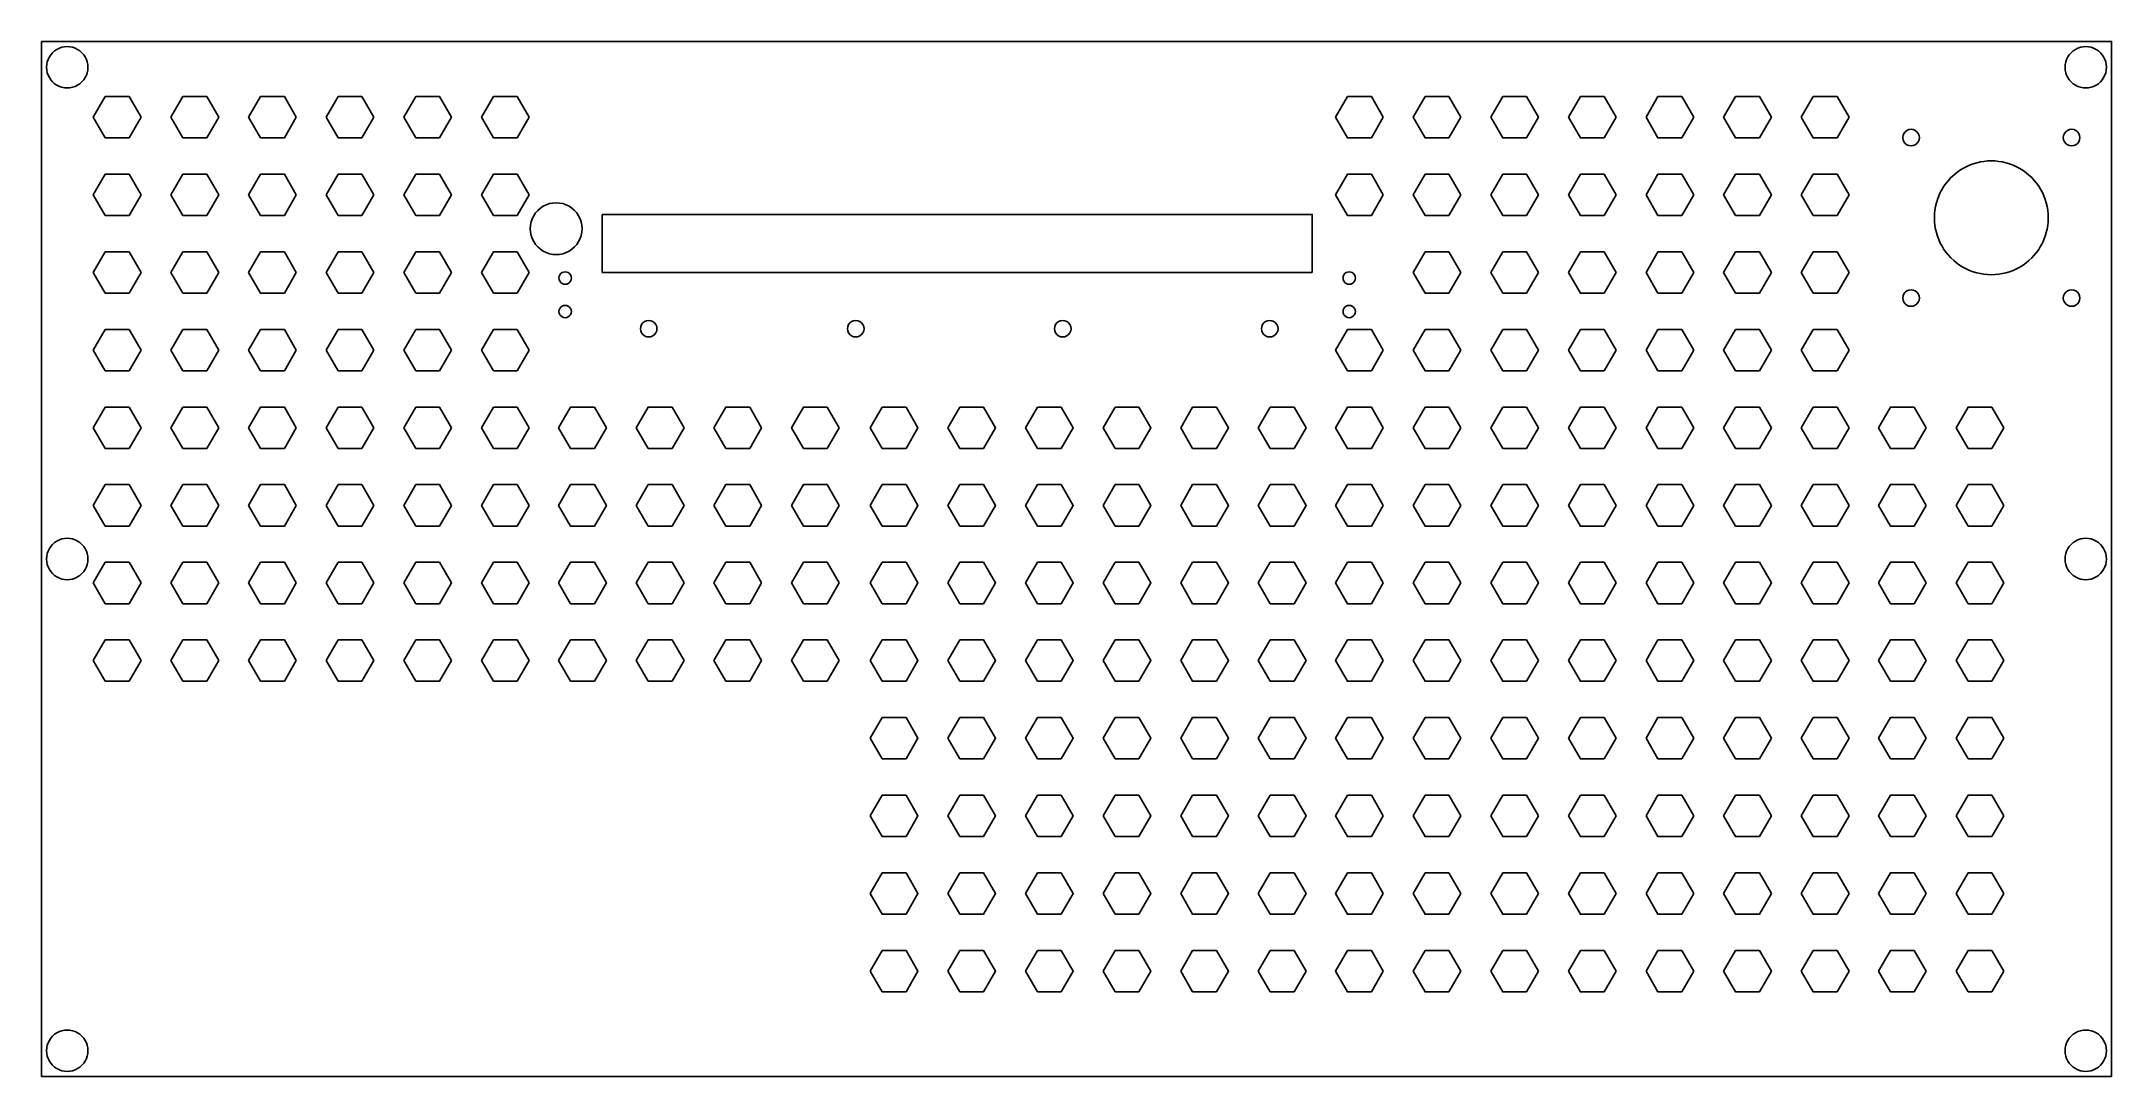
# Model space of a CAD drawing. Extents: x -567 to 567, y -283 to 283.
import ezdxf

# ---------------------------------------------------------------- set-up
doc = ezdxf.new("R2010")
doc.units = 0
doc.layers.add('Shape2DView', color=7, linetype='CONTINUOUS')

msp = doc.modelspace()

# ---------------------------------------------------------------- linework, layer by layer
at = {"layer": 'Shape2DView', "color": 7}
for points in [[(-566.929134, -283.464567), (-566.929134, 283.464567)], [(-566.929134, 283.464567), (566.929134, 283.464567), (566.929134, -283.464567)], [(-538.537323, 241.979528), (-531.989291, 253.31811)], [(-531.989291, 253.31811), (-518.896063, 253.31811)], [(-512.348032, 241.979528), (-518.896063, 253.31811)], [(-496.017637, 241.979528), (-489.469606, 253.31811)], [(-489.469606, 253.31811), (-476.376378, 253.31811)], [(-469.828346, 241.979528), (-476.376378, 253.31811)], [(-453.497953, 241.979528), (-446.949921, 253.31811)], [(-446.949921, 253.31811), (-433.856693, 253.31811)], [(-427.308661, 241.979528), (-433.856693, 253.31811)], [(-410.978268, 241.979528), (-404.430236, 253.31811)], [(-404.430236, 253.31811), (-391.337008, 253.31811)], [(-384.788977, 241.979528), (-391.337008, 253.31811)], [(-368.458583, 241.979528), (-361.910551, 253.31811)], [(-361.910551, 253.31811), (-348.817323, 253.31811)], [(-342.269291, 241.979528), (-348.817323, 253.31811)], [(-325.938898, 241.979528), (-319.390866, 253.31811)], [(-319.390866, 253.31811), (-306.297637, 253.31811)], [(-299.749606, 241.979528), (-306.297637, 253.31811)], [(148.397102, 253.31811), (141.849638, 241.979528)], [(161.490331, 253.31811), (148.397102, 253.31811)], [(168.037796, 241.979528), (161.490331, 253.31811)], [(190.916788, 253.31811), (184.369323, 241.979528)], [(204.010016, 253.31811), (190.916788, 253.31811)], [(210.55748, 241.979528), (204.010016, 253.31811)], [(233.436472, 253.31811), (226.889008, 241.979528)], [(246.529701, 253.31811), (233.436472, 253.31811)], [(253.077165, 241.979528), (246.529701, 253.31811)], [(275.956157, 253.31811), (269.408693, 241.979528)], [(289.048819, 253.31811), (275.956157, 253.31811)], [(295.596851, 241.979528), (289.048819, 253.31811)], [(318.475276, 253.31811), (311.927244, 241.979528)], [(331.568504, 253.31811), (318.475276, 253.31811)], [(338.116535, 241.979528), (331.568504, 253.31811)], [(360.99496, 253.31811), (354.44693, 241.979528)], [(374.088189, 253.31811), (360.99496, 253.31811)], [(380.636221, 241.979528), (374.088189, 253.31811)], [(403.514646, 253.31811), (396.966614, 241.979528)], [(416.607874, 253.31811), (403.514646, 253.31811)], [(423.155905, 241.979528), (416.607874, 253.31811)], [(-531.989291, 230.640945), (-538.537323, 241.979528)], [(-518.896063, 230.640945), (-512.348032, 241.979528)], [(-489.469606, 230.640945), (-496.017637, 241.979528)], [(-476.376378, 230.640945), (-469.828346, 241.979528)], [(-446.949921, 230.640945), (-453.497953, 241.979528)], [(-433.856693, 230.640945), (-427.308661, 241.979528)], [(-404.430236, 230.640945), (-410.978268, 241.979528)], [(-391.337008, 230.640945), (-384.788977, 241.979528)], [(-361.910551, 230.640945), (-368.458583, 241.979528)], [(-348.817323, 230.640945), (-342.269291, 241.979528)], [(-319.390866, 230.640945), (-325.938898, 241.979528)], [(-306.297637, 230.640945), (-299.749606, 241.979528)], [(141.849638, 241.979528), (148.397102, 230.640945), (161.490331, 230.640945)], [(161.490331, 230.640945), (168.037796, 241.979528)], [(184.369323, 241.979528), (190.916788, 230.640945), (204.010016, 230.640945)], [(204.010016, 230.640945), (210.55748, 241.979528)], [(226.889008, 241.979528), (233.436472, 230.640945), (246.529701, 230.640945)], [(246.529701, 230.640945), (253.077165, 241.979528)], [(269.408693, 241.979528), (275.956157, 230.640945), (289.048819, 230.640945)], [(289.048819, 230.640945), (295.596851, 241.979528)], [(311.927244, 241.979528), (318.475276, 230.640945), (331.568504, 230.640945)], [(331.568504, 230.640945), (338.116535, 241.979528)], [(354.44693, 241.979528), (360.99496, 230.640945), (374.088189, 230.640945)], [(374.088189, 230.640945), (380.636221, 241.979528)], [(396.966614, 241.979528), (403.514646, 230.640945), (416.607874, 230.640945)], [(416.607874, 230.640945), (423.155905, 241.979528)], [(-518.896063, 230.640945), (-531.989291, 230.640945)], [(-476.376378, 230.640945), (-489.469606, 230.640945)], [(-433.856693, 230.640945), (-446.949921, 230.640945)], [(-391.337008, 230.640945), (-404.430236, 230.640945)], [(-348.817323, 230.640945), (-361.910551, 230.640945)], [(-306.297637, 230.640945), (-319.390866, 230.640945)], [(-538.537323, 199.459843), (-531.989291, 210.798425)], [(-531.989291, 210.798425), (-518.896063, 210.798425)], [(-512.348032, 199.459843), (-518.896063, 210.798425)], [(-496.017637, 199.459843), (-489.469606, 210.798425)], [(-489.469606, 210.798425), (-476.376378, 210.798425)], [(-469.828346, 199.459843), (-476.376378, 210.798425)], [(-453.497953, 199.459843), (-446.949921, 210.798425)], [(-446.949921, 210.798425), (-433.856693, 210.798425)], [(-427.308661, 199.459843), (-433.856693, 210.798425)], [(-410.978268, 199.459843), (-404.430236, 210.798425)], [(-404.430236, 210.798425), (-391.337008, 210.798425)], [(-384.788977, 199.459843), (-391.337008, 210.798425)], [(-368.458583, 199.459843), (-361.910551, 210.798425)], [(-361.910551, 210.798425), (-348.817323, 210.798425)], [(-342.269291, 199.459843), (-348.817323, 210.798425)], [(-325.938898, 199.459843), (-319.390866, 210.798425)], [(-319.390866, 210.798425), (-306.297637, 210.798425)], [(-299.749606, 199.459843), (-306.297637, 210.798425)], [(148.397102, 210.798425), (141.849638, 199.459843)], [(161.490331, 210.798425), (148.397102, 210.798425)], [(168.037796, 199.459843), (161.490331, 210.798425)], [(190.916788, 210.798425), (184.369323, 199.459843)], [(204.010016, 210.798425), (190.916788, 210.798425)], [(210.55748, 199.459843), (204.010016, 210.798425)], [(233.436472, 210.798425), (226.889008, 199.459843)], [(246.529701, 210.798425), (233.436472, 210.798425)], [(253.077165, 199.459843), (246.529701, 210.798425)], [(275.956157, 210.798425), (269.408693, 199.459843)], [(289.048819, 210.798425), (275.956157, 210.798425)], [(295.596851, 199.459843), (289.048819, 210.798425)], [(318.475276, 210.798425), (311.927244, 199.459843)], [(331.568504, 210.798425), (318.475276, 210.798425)], [(338.116535, 199.459843), (331.568504, 210.798425)], [(360.99496, 210.798425), (354.44693, 199.459843)], [(374.088189, 210.798425), (360.99496, 210.798425)], [(380.636221, 199.459843), (374.088189, 210.798425)], [(403.514646, 210.798425), (396.966614, 199.459843)], [(416.607874, 210.798425), (403.514646, 210.798425)], [(423.155905, 199.459843), (416.607874, 210.798425)], [(-531.989291, 188.12126), (-538.537323, 199.459843)], [(-518.896063, 188.12126), (-512.348032, 199.459843)], [(-489.469606, 188.12126), (-496.017637, 199.459843)], [(-476.376378, 188.12126), (-469.828346, 199.459843)], [(-446.949921, 188.12126), (-453.497953, 199.459843)], [(-433.856693, 188.12126), (-427.308661, 199.459843)], [(-404.430236, 188.12126), (-410.978268, 199.459843)], [(-391.337008, 188.12126), (-384.788977, 199.459843)], [(-361.910551, 188.12126), (-368.458583, 199.459843)], [(-348.817323, 188.12126), (-342.269291, 199.459843)], [(-319.390866, 188.12126), (-325.938898, 199.459843)], [(-306.297637, 188.12126), (-299.749606, 199.459843)], [(141.849638, 199.459843), (148.397102, 188.12126), (161.490331, 188.12126)], [(161.490331, 188.12126), (168.037796, 199.459843)], [(184.369323, 199.459843), (190.916788, 188.12126), (204.010016, 188.12126)], [(204.010016, 188.12126), (210.55748, 199.459843)], [(226.889008, 199.459843), (233.436472, 188.12126), (246.529701, 188.12126)], [(246.529701, 188.12126), (253.077165, 199.459843)], [(269.408693, 199.459843), (275.956157, 188.12126), (289.048819, 188.12126)], [(289.048819, 188.12126), (295.596851, 199.459843)], [(311.927244, 199.459843), (318.475276, 188.12126), (331.568504, 188.12126)], [(331.568504, 188.12126), (338.116535, 199.459843)], [(354.44693, 199.459843), (360.99496, 188.12126), (374.088189, 188.12126)], [(374.088189, 188.12126), (380.636221, 199.459843)], [(396.966614, 199.459843), (403.514646, 188.12126), (416.607874, 188.12126)], [(416.607874, 188.12126), (423.155905, 199.459843)], [(-518.896063, 188.12126), (-531.989291, 188.12126)], [(-476.376378, 188.12126), (-489.469606, 188.12126)], [(-433.856693, 188.12126), (-446.949921, 188.12126)], [(-391.337008, 188.12126), (-404.430236, 188.12126)], [(-348.817323, 188.12126), (-361.910551, 188.12126)], [(-306.297637, 188.12126), (-319.390866, 188.12126)], [(-259.715905, 156.925985), (-259.715905, 188.708032)], [(-259.715905, 188.708032), (129.092599, 188.708032), (129.092599, 156.925985)], [(-538.537323, 156.940157), (-531.989291, 168.278741)], [(-531.989291, 168.278741), (-518.896063, 168.278741)], [(-512.348032, 156.940157), (-518.896063, 168.278741)], [(-496.017637, 156.940157), (-489.469606, 168.278741)], [(-489.469606, 168.278741), (-476.376378, 168.278741)], [(-469.828346, 156.940157), (-476.376378, 168.278741)], [(-453.497953, 156.940157), (-446.949921, 168.278741)], [(-446.949921, 168.278741), (-433.856693, 168.278741)], [(-427.308661, 156.940157), (-433.856693, 168.278741)], [(-410.978268, 156.940157), (-404.430236, 168.278741)], [(-404.430236, 168.278741), (-391.337008, 168.278741)], [(-384.788977, 156.940157), (-391.337008, 168.278741)], [(-368.458583, 156.940157), (-361.910551, 168.278741)], [(-361.910551, 168.278741), (-348.817323, 168.278741)], [(-342.269291, 156.940157), (-348.817323, 168.278741)], [(-325.938898, 156.940157), (-319.390866, 168.278741)], [(-319.390866, 168.278741), (-306.297637, 168.278741)], [(-299.749606, 156.940157), (-306.297637, 168.278741)], [(190.916788, 168.278741), (184.369323, 156.940157)], [(204.010016, 168.278741), (190.916788, 168.278741)], [(210.55748, 156.940157), (204.010016, 168.278741)], [(233.436472, 168.278741), (226.889008, 156.940157)], [(246.529701, 168.278741), (233.436472, 168.278741)], [(253.077165, 156.940157), (246.529701, 168.278741)], [(275.956157, 168.278741), (269.408693, 156.940157)], [(289.048819, 168.278741), (275.956157, 168.278741)], [(295.596851, 156.940157), (289.048819, 168.278741)], [(318.475276, 168.278741), (311.927244, 156.940157)], [(331.568504, 168.278741), (318.475276, 168.278741)], [(338.116535, 156.940157), (331.568504, 168.278741)], [(360.99496, 168.278741), (354.44693, 156.940157)], [(374.088189, 168.278741), (360.99496, 168.278741)], [(380.636221, 156.940157), (374.088189, 168.278741)], [(403.514646, 168.278741), (396.966614, 156.940157)], [(416.607874, 168.278741), (403.514646, 168.278741)], [(423.155905, 156.940157), (416.607874, 168.278741)], [(-531.989291, 145.601575), (-538.537323, 156.940157)], [(-518.896063, 145.601575), (-512.348032, 156.940157)], [(-489.469606, 145.601575), (-496.017637, 156.940157)], [(-476.376378, 145.601575), (-469.828346, 156.940157)], [(-446.949921, 145.601575), (-453.497953, 156.940157)], [(-433.856693, 145.601575), (-427.308661, 156.940157)], [(-404.430236, 145.601575), (-410.978268, 156.940157)], [(-391.337008, 145.601575), (-384.788977, 156.940157)], [(-361.910551, 145.601575), (-368.458583, 156.940157)], [(-348.817323, 145.601575), (-342.269291, 156.940157)], [(-319.390866, 145.601575), (-325.938898, 156.940157)], [(-306.297637, 145.601575), (-299.749606, 156.940157)], [(129.092599, 156.925985), (-259.715905, 156.925985)], [(184.369323, 156.940157), (190.916788, 145.601575), (204.010016, 145.601575)], [(204.010016, 145.601575), (210.55748, 156.940157)], [(226.889008, 156.940157), (233.436472, 145.601575), (246.529701, 145.601575)], [(246.529701, 145.601575), (253.077165, 156.940157)], [(269.408693, 156.940157), (275.956157, 145.601575), (289.048819, 145.601575)], [(289.048819, 145.601575), (295.596851, 156.940157)], [(311.927244, 156.940157), (318.475276, 145.601575), (331.568504, 145.601575)], [(331.568504, 145.601575), (338.116535, 156.940157)], [(354.44693, 156.940157), (360.99496, 145.601575), (374.088189, 145.601575)], [(374.088189, 145.601575), (380.636221, 156.940157)], [(396.966614, 156.940157), (403.514646, 145.601575), (416.607874, 145.601575)], [(416.607874, 145.601575), (423.155905, 156.940157)], [(-518.896063, 145.601575), (-531.989291, 145.601575)], [(-476.376378, 145.601575), (-489.469606, 145.601575)], [(-433.856693, 145.601575), (-446.949921, 145.601575)], [(-391.337008, 145.601575), (-404.430236, 145.601575)], [(-348.817323, 145.601575), (-361.910551, 145.601575)], [(-306.297637, 145.601575), (-319.390866, 145.601575)], [(-538.537323, 114.420473), (-531.989291, 125.759055)], [(-531.989291, 125.759055), (-518.896063, 125.759055)], [(-512.348032, 114.420473), (-518.896063, 125.759055)], [(-496.017637, 114.420473), (-489.469606, 125.759055)], [(-489.469606, 125.759055), (-476.376378, 125.759055)], [(-469.828346, 114.420473), (-476.376378, 125.759055)], [(-453.497953, 114.420473), (-446.949921, 125.759055)], [(-446.949921, 125.759055), (-433.856693, 125.759055)], [(-427.308661, 114.420473), (-433.856693, 125.759055)], [(-410.978268, 114.420473), (-404.430236, 125.759055)], [(-404.430236, 125.759055), (-391.337008, 125.759055)], [(-384.788977, 114.420473), (-391.337008, 125.759055)], [(-368.458583, 114.420473), (-361.910551, 125.759055)], [(-361.910551, 125.759055), (-348.817323, 125.759055)], [(-342.269291, 114.420473), (-348.817323, 125.759055)], [(-325.938898, 114.420473), (-319.390866, 125.759055)], [(-319.390866, 125.759055), (-306.297637, 125.759055)], [(-299.749606, 114.420473), (-306.297637, 125.759055)], [(148.397102, 125.759055), (141.849638, 114.420473)], [(161.490331, 125.759055), (148.397102, 125.759055)], [(168.037796, 114.420473), (161.490331, 125.759055)], [(190.916788, 125.759055), (184.369323, 114.420473)], [(204.010016, 125.759055), (190.916788, 125.759055)], [(210.55748, 114.420473), (204.010016, 125.759055)], [(233.436472, 125.759055), (226.889008, 114.420473)], [(246.529701, 125.759055), (233.436472, 125.759055)], [(253.077165, 114.420473), (246.529701, 125.759055)], [(275.956157, 125.759055), (269.408693, 114.420473)], [(289.048819, 125.759055), (275.956157, 125.759055)], [(295.596851, 114.420473), (289.048819, 125.759055)], [(318.475276, 125.759055), (311.927244, 114.420473)], [(331.568504, 125.759055), (318.475276, 125.759055)], [(338.116535, 114.420473), (331.568504, 125.759055)], [(360.99496, 125.759055), (354.44693, 114.420473)], [(374.088189, 125.759055), (360.99496, 125.759055)], [(380.636221, 114.420473), (374.088189, 125.759055)], [(403.514646, 125.759055), (396.966614, 114.420473)], [(416.607874, 125.759055), (403.514646, 125.759055)], [(423.155905, 114.420473), (416.607874, 125.759055)], [(-531.989291, 103.08189), (-538.537323, 114.420473)], [(-518.896063, 103.08189), (-512.348032, 114.420473)], [(-489.469606, 103.08189), (-496.017637, 114.420473)], [(-476.376378, 103.08189), (-469.828346, 114.420473)], [(-446.949921, 103.08189), (-453.497953, 114.420473)], [(-433.856693, 103.08189), (-427.308661, 114.420473)], [(-404.430236, 103.08189), (-410.978268, 114.420473)], [(-391.337008, 103.08189), (-384.788977, 114.420473)], [(-361.910551, 103.08189), (-368.458583, 114.420473)], [(-348.817323, 103.08189), (-342.269291, 114.420473)], [(-319.390866, 103.08189), (-325.938898, 114.420473)], [(-306.297637, 103.08189), (-299.749606, 114.420473)], [(141.849638, 114.420473), (148.397102, 103.08189), (161.490331, 103.08189)], [(161.490331, 103.08189), (168.037796, 114.420473)], [(184.369323, 114.420473), (190.916788, 103.08189), (204.010016, 103.08189)], [(204.010016, 103.08189), (210.55748, 114.420473)], [(226.889008, 114.420473), (233.436472, 103.08189), (246.529701, 103.08189)], [(246.529701, 103.08189), (253.077165, 114.420473)], [(269.408693, 114.420473), (275.956157, 103.08189), (289.048819, 103.08189)], [(289.048819, 103.08189), (295.596851, 114.420473)], [(311.927244, 114.420473), (318.475276, 103.08189), (331.568504, 103.08189)], [(331.568504, 103.08189), (338.116535, 114.420473)], [(354.44693, 114.420473), (360.99496, 103.08189), (374.088189, 103.08189)], [(374.088189, 103.08189), (380.636221, 114.420473)], [(396.966614, 114.420473), (403.514646, 103.08189), (416.607874, 103.08189)], [(416.607874, 103.08189), (423.155905, 114.420473)], [(-518.896063, 103.08189), (-531.989291, 103.08189)], [(-476.376378, 103.08189), (-489.469606, 103.08189)], [(-433.856693, 103.08189), (-446.949921, 103.08189)], [(-391.337008, 103.08189), (-404.430236, 103.08189)], [(-348.817323, 103.08189), (-361.910551, 103.08189)], [(-306.297637, 103.08189), (-319.390866, 103.08189)], [(-538.537323, 71.900787), (-531.989291, 83.23937)], [(-531.989291, 83.23937), (-518.896063, 83.23937)], [(-512.348032, 71.900787), (-518.896063, 83.23937)], [(-496.017637, 71.900787), (-489.469606, 83.23937)], [(-489.469606, 83.23937), (-476.376378, 83.23937)], [(-469.828346, 71.900787), (-476.376378, 83.23937)], [(-453.497953, 71.900787), (-446.949921, 83.23937)], [(-446.949921, 83.23937), (-433.856693, 83.23937)], [(-427.308661, 71.900787), (-433.856693, 83.23937)], [(-410.978268, 71.900787), (-404.430236, 83.23937)], [(-404.430236, 83.23937), (-391.337008, 83.23937)], [(-384.788977, 71.900787), (-391.337008, 83.23937)], [(-368.458583, 71.900787), (-361.910551, 83.23937)], [(-361.910551, 83.23937), (-348.817323, 83.23937)], [(-342.269291, 71.900787), (-348.817323, 83.23937)], [(-325.938898, 71.900787), (-319.390866, 83.23937)], [(-319.390866, 83.23937), (-306.297637, 83.23937)], [(-299.749606, 71.900787), (-306.297637, 83.23937)], [(-283.674331, 71.900787), (-277.126866, 83.23937), (-264.033637, 83.23937)], [(-264.033637, 83.23937), (-257.486174, 71.900787)], [(-241.154646, 71.900787), (-234.607181, 83.23937), (-221.513953, 83.23937)], [(-221.513953, 83.23937), (-214.966488, 71.900787)], [(-198.63496, 71.900787), (-192.087496, 83.23937), (-178.994268, 83.23937)], [(-178.994268, 83.23937), (-172.446803, 71.900787)], [(-156.115276, 71.900787), (-149.567811, 83.23937), (-136.474582, 83.23937)], [(-136.474582, 83.23937), (-129.927118, 71.900787)], [(-113.013354, 71.900787), (-106.46589, 83.23937)], [(-106.46589, 83.23937), (-93.372661, 83.23937)], [(-93.372661, 83.23937), (-86.825197, 71.900787), (-93.372661, 60.562205)], [(-70.493669, 71.900787), (-63.946205, 83.23937)], [(-63.946205, 83.23937), (-50.852977, 83.23937)], [(-50.852977, 83.23937), (-44.305512, 71.900787), (-50.852977, 60.562205)], [(-27.973956, 71.900787), (-21.42652, 83.23937)], [(-21.42652, 83.23937), (-8.333291, 83.23937)], [(-8.333291, 83.23937), (-1.785826, 71.900787), (-8.333291, 60.562205)], [(14.54573, 71.900787), (21.093165, 83.23937)], [(21.093165, 83.23937), (34.186393, 83.23937)], [(34.186393, 83.23937), (40.733858, 71.900787), (34.186393, 60.562205)], [(57.065386, 71.900787), (63.61285, 83.23937)], [(63.61285, 83.23937), (76.706079, 83.23937)], [(76.706079, 83.23937), (83.253543, 71.900787), (76.706079, 60.562205)], [(99.585071, 71.900787), (106.132535, 83.23937)], [(106.132535, 83.23937), (119.225764, 83.23937)], [(119.225764, 83.23937), (125.773229, 71.900787), (119.225764, 60.562205)], [(148.397102, 83.23937), (141.849638, 71.900787)], [(161.490331, 83.23937), (148.397102, 83.23937)], [(168.037796, 71.900787), (161.490331, 83.23937)], [(190.916788, 83.23937), (184.369323, 71.900787)], [(204.010016, 83.23937), (190.916788, 83.23937)], [(210.55748, 71.900787), (204.010016, 83.23937)], [(233.436472, 83.23937), (226.889008, 71.900787)], [(246.529701, 83.23937), (233.436472, 83.23937)], [(253.077165, 71.900787), (246.529701, 83.23937)], [(275.956157, 83.23937), (269.408693, 71.900787)], [(289.048819, 83.23937), (275.956157, 83.23937)], [(295.596851, 71.900787), (289.048819, 83.23937)], [(318.475276, 83.23937), (311.927244, 71.900787)], [(331.568504, 83.23937), (318.475276, 83.23937)], [(338.116535, 71.900787), (331.568504, 83.23937)], [(360.99496, 83.23937), (354.44693, 71.900787)], [(374.088189, 83.23937), (360.99496, 83.23937)], [(380.636221, 71.900787), (374.088189, 83.23937)], [(403.514646, 83.23937), (396.966614, 71.900787)], [(416.607874, 83.23937), (403.514646, 83.23937)], [(423.155905, 71.900787), (416.607874, 83.23937)], [(439.231181, 71.900787), (445.779212, 83.23937), (458.872441, 83.23937)], [(458.872441, 83.23937), (465.420472, 71.900787)], [(481.750866, 71.900787), (488.298898, 83.23937), (501.392126, 83.23937)], [(501.392126, 83.23937), (507.940157, 71.900787)], [(-531.989291, 60.562205), (-538.537323, 71.900787)], [(-518.896063, 60.562205), (-512.348032, 71.900787)], [(-489.469606, 60.562205), (-496.017637, 71.900787)], [(-476.376378, 60.562205), (-469.828346, 71.900787)], [(-446.949921, 60.562205), (-453.497953, 71.900787)], [(-433.856693, 60.562205), (-427.308661, 71.900787)], [(-404.430236, 60.562205), (-410.978268, 71.900787)], [(-391.337008, 60.562205), (-384.788977, 71.900787)], [(-361.910551, 60.562205), (-368.458583, 71.900787)], [(-348.817323, 60.562205), (-342.269291, 71.900787)], [(-319.390866, 60.562205), (-325.938898, 71.900787)], [(-306.297637, 60.562205), (-299.749606, 71.900787)], [(-277.126866, 60.562205), (-283.674331, 71.900787)], [(-257.486174, 71.900787), (-264.033637, 60.562205)], [(-234.607181, 60.562205), (-241.154646, 71.900787)], [(-214.966488, 71.900787), (-221.513953, 60.562205)], [(-192.087496, 60.562205), (-198.63496, 71.900787)], [(-172.446803, 71.900787), (-178.994268, 60.562205)], [(-149.567811, 60.562205), (-156.115276, 71.900787)], [(-129.927118, 71.900787), (-136.474582, 60.562205)], [(-106.46589, 60.562205), (-113.013354, 71.900787)], [(-63.946205, 60.562205), (-70.493669, 71.900787)], [(-21.42652, 60.562205), (-27.973956, 71.900787)], [(21.093165, 60.562205), (14.54573, 71.900787)], [(63.61285, 60.562205), (57.065386, 71.900787)], [(106.132535, 60.562205), (99.585071, 71.900787)], [(141.849638, 71.900787), (148.397102, 60.562205), (161.490331, 60.562205)], [(161.490331, 60.562205), (168.037796, 71.900787)], [(184.369323, 71.900787), (190.916788, 60.562205), (204.010016, 60.562205)], [(204.010016, 60.562205), (210.55748, 71.900787)], [(226.889008, 71.900787), (233.436472, 60.562205), (246.529701, 60.562205)], [(246.529701, 60.562205), (253.077165, 71.900787)], [(269.408693, 71.900787), (275.956157, 60.562205), (289.048819, 60.562205)], [(289.048819, 60.562205), (295.596851, 71.900787)], [(311.927244, 71.900787), (318.475276, 60.562205), (331.568504, 60.562205)], [(331.568504, 60.562205), (338.116535, 71.900787)], [(354.44693, 71.900787), (360.99496, 60.562205), (374.088189, 60.562205)], [(374.088189, 60.562205), (380.636221, 71.900787)], [(396.966614, 71.900787), (403.514646, 60.562205), (416.607874, 60.562205)], [(416.607874, 60.562205), (423.155905, 71.900787)], [(445.779212, 60.562205), (439.231181, 71.900787)], [(465.420472, 71.900787), (458.872441, 60.562205)], [(488.298898, 60.562205), (481.750866, 71.900787)], [(507.940157, 71.900787), (501.392126, 60.562205)], [(-518.896063, 60.562205), (-531.989291, 60.562205)], [(-476.376378, 60.562205), (-489.469606, 60.562205)], [(-433.856693, 60.562205), (-446.949921, 60.562205)], [(-391.337008, 60.562205), (-404.430236, 60.562205)], [(-348.817323, 60.562205), (-361.910551, 60.562205)], [(-306.297637, 60.562205), (-319.390866, 60.562205)], [(-264.033637, 60.562205), (-277.126866, 60.562205)], [(-221.513953, 60.562205), (-234.607181, 60.562205)], [(-178.994268, 60.562205), (-192.087496, 60.562205)], [(-136.474582, 60.562205), (-149.567811, 60.562205)], [(-93.372661, 60.562205), (-106.46589, 60.562205)], [(-50.852977, 60.562205), (-63.946205, 60.562205)], [(-8.333291, 60.562205), (-21.42652, 60.562205)], [(34.186393, 60.562205), (21.093165, 60.562205)], [(76.706079, 60.562205), (63.61285, 60.562205)], [(119.225764, 60.562205), (106.132535, 60.562205)], [(458.872441, 60.562205), (445.779212, 60.562205)], [(501.392126, 60.562205), (488.298898, 60.562205)], [(-538.537323, 29.381102), (-531.989291, 40.719685)], [(-531.989291, 40.719685), (-518.896063, 40.719685)], [(-512.348032, 29.381102), (-518.896063, 40.719685)], [(-496.017637, 29.381102), (-489.469606, 40.719685)], [(-489.469606, 40.719685), (-476.376378, 40.719685)], [(-469.828346, 29.381102), (-476.376378, 40.719685)], [(-453.497953, 29.381102), (-446.949921, 40.719685)], [(-446.949921, 40.719685), (-433.856693, 40.719685)], [(-427.308661, 29.381102), (-433.856693, 40.719685)], [(-410.978268, 29.381102), (-404.430236, 40.719685)], [(-404.430236, 40.719685), (-391.337008, 40.719685)], [(-384.788977, 29.381102), (-391.337008, 40.719685)], [(-368.458583, 29.381102), (-361.910551, 40.719685)], [(-361.910551, 40.719685), (-348.817323, 40.719685)], [(-342.269291, 29.381102), (-348.817323, 40.719685)], [(-325.938898, 29.381102), (-319.390866, 40.719685)], [(-319.390866, 40.719685), (-306.297637, 40.719685)], [(-299.749606, 29.381102), (-306.297637, 40.719685)], [(-283.674331, 29.381102), (-277.126866, 40.719685), (-264.033637, 40.719685)], [(-264.033637, 40.719685), (-257.486174, 29.381102)], [(-241.154646, 29.381102), (-234.607181, 40.719685), (-221.513953, 40.719685)], [(-221.513953, 40.719685), (-214.966488, 29.381102)], [(-198.63496, 29.381102), (-192.087496, 40.719685), (-178.994268, 40.719685)], [(-178.994268, 40.719685), (-172.446803, 29.381102)], [(-156.115276, 29.381102), (-149.567811, 40.719685), (-136.474582, 40.719685)], [(-136.474582, 40.719685), (-129.927118, 29.381102)], [(-113.013354, 29.381102), (-106.46589, 40.719685)], [(-106.46589, 40.719685), (-93.372661, 40.719685)], [(-93.372661, 40.719685), (-86.825197, 29.381102), (-93.372661, 18.04252)], [(-70.493669, 29.381102), (-63.946205, 40.719685)], [(-63.946205, 40.719685), (-50.852977, 40.719685)], [(-50.852977, 40.719685), (-44.305512, 29.381102), (-50.852977, 18.04252)], [(-27.973956, 29.381102), (-21.42652, 40.719685)], [(-21.42652, 40.719685), (-8.333291, 40.719685)], [(-8.333291, 40.719685), (-1.785826, 29.381102), (-8.333291, 18.04252)], [(14.54573, 29.381102), (21.093165, 40.719685)], [(21.093165, 40.719685), (34.186393, 40.719685)], [(34.186393, 40.719685), (40.733858, 29.381102), (34.186393, 18.04252)], [(57.065386, 29.381102), (63.61285, 40.719685)], [(63.61285, 40.719685), (76.706079, 40.719685)], [(76.706079, 40.719685), (83.253543, 29.381102), (76.706079, 18.04252)], [(99.585071, 29.381102), (106.132535, 40.719685)], [(106.132535, 40.719685), (119.225764, 40.719685)], [(119.225764, 40.719685), (125.773229, 29.381102), (119.225764, 18.04252)], [(148.397102, 40.719685), (141.849638, 29.381102)], [(161.490331, 40.719685), (148.397102, 40.719685)], [(168.037796, 29.381102), (161.490331, 40.719685)], [(190.916788, 40.719685), (184.369323, 29.381102)], [(204.010016, 40.719685), (190.916788, 40.719685)], [(210.55748, 29.381102), (204.010016, 40.719685)], [(233.436472, 40.719685), (226.889008, 29.381102)], [(246.529701, 40.719685), (233.436472, 40.719685)], [(253.077165, 29.381102), (246.529701, 40.719685)], [(275.956157, 40.719685), (269.408693, 29.381102)], [(289.048819, 40.719685), (275.956157, 40.719685)], [(295.596851, 29.381102), (289.048819, 40.719685)], [(318.475276, 40.719685), (311.927244, 29.381102)], [(331.568504, 40.719685), (318.475276, 40.719685)], [(338.116535, 29.381102), (331.568504, 40.719685)], [(360.99496, 40.719685), (354.44693, 29.381102)], [(374.088189, 40.719685), (360.99496, 40.719685)], [(380.636221, 29.381102), (374.088189, 40.719685)], [(403.514646, 40.719685), (396.966614, 29.381102)], [(416.607874, 40.719685), (403.514646, 40.719685)], [(423.155905, 29.381102), (416.607874, 40.719685)], [(439.231181, 29.381102), (445.779212, 40.719685), (458.872441, 40.719685)], [(458.872441, 40.719685), (465.420472, 29.381102)], [(481.750866, 29.381102), (488.298898, 40.719685), (501.392126, 40.719685)], [(501.392126, 40.719685), (507.940157, 29.381102)], [(-531.989291, 18.04252), (-538.537323, 29.381102)], [(-518.896063, 18.04252), (-512.348032, 29.381102)], [(-489.469606, 18.04252), (-496.017637, 29.381102)], [(-476.376378, 18.04252), (-469.828346, 29.381102)], [(-446.949921, 18.04252), (-453.497953, 29.381102)], [(-433.856693, 18.04252), (-427.308661, 29.381102)], [(-404.430236, 18.04252), (-410.978268, 29.381102)], [(-391.337008, 18.04252), (-384.788977, 29.381102)], [(-361.910551, 18.04252), (-368.458583, 29.381102)], [(-348.817323, 18.04252), (-342.269291, 29.381102)], [(-319.390866, 18.04252), (-325.938898, 29.381102)], [(-306.297637, 18.04252), (-299.749606, 29.381102)], [(-277.126866, 18.04252), (-283.674331, 29.381102)], [(-257.486174, 29.381102), (-264.033637, 18.04252)], [(-234.607181, 18.04252), (-241.154646, 29.381102)], [(-214.966488, 29.381102), (-221.513953, 18.04252)], [(-192.087496, 18.04252), (-198.63496, 29.381102)], [(-172.446803, 29.381102), (-178.994268, 18.04252)], [(-149.567811, 18.04252), (-156.115276, 29.381102)], [(-129.927118, 29.381102), (-136.474582, 18.04252)], [(-106.46589, 18.04252), (-113.013354, 29.381102)], [(-63.946205, 18.04252), (-70.493669, 29.381102)], [(-21.42652, 18.04252), (-27.973956, 29.381102)], [(21.093165, 18.04252), (14.54573, 29.381102)], [(63.61285, 18.04252), (57.065386, 29.381102)], [(106.132535, 18.04252), (99.585071, 29.381102)], [(141.849638, 29.381102), (148.397102, 18.04252), (161.490331, 18.04252)], [(161.490331, 18.04252), (168.037796, 29.381102)], [(184.369323, 29.381102), (190.916788, 18.04252), (204.010016, 18.04252)], [(204.010016, 18.04252), (210.55748, 29.381102)], [(226.889008, 29.381102), (233.436472, 18.04252), (246.529701, 18.04252)], [(246.529701, 18.04252), (253.077165, 29.381102)], [(269.408693, 29.381102), (275.956157, 18.04252), (289.048819, 18.04252)], [(289.048819, 18.04252), (295.596851, 29.381102)], [(311.927244, 29.381102), (318.475276, 18.04252), (331.568504, 18.04252)], [(331.568504, 18.04252), (338.116535, 29.381102)], [(354.44693, 29.381102), (360.99496, 18.04252), (374.088189, 18.04252)], [(374.088189, 18.04252), (380.636221, 29.381102)], [(396.966614, 29.381102), (403.514646, 18.04252), (416.607874, 18.04252)], [(416.607874, 18.04252), (423.155905, 29.381102)], [(445.779212, 18.04252), (439.231181, 29.381102)], [(465.420472, 29.381102), (458.872441, 18.04252)], [(488.298898, 18.04252), (481.750866, 29.381102)], [(507.940157, 29.381102), (501.392126, 18.04252)], [(-518.896063, 18.04252), (-531.989291, 18.04252)], [(-476.376378, 18.04252), (-489.469606, 18.04252)], [(-433.856693, 18.04252), (-446.949921, 18.04252)], [(-391.337008, 18.04252), (-404.430236, 18.04252)], [(-348.817323, 18.04252), (-361.910551, 18.04252)], [(-306.297637, 18.04252), (-319.390866, 18.04252)], [(-264.033637, 18.04252), (-277.126866, 18.04252)], [(-221.513953, 18.04252), (-234.607181, 18.04252)], [(-178.994268, 18.04252), (-192.087496, 18.04252)], [(-136.474582, 18.04252), (-149.567811, 18.04252)], [(-93.372661, 18.04252), (-106.46589, 18.04252)], [(-50.852977, 18.04252), (-63.946205, 18.04252)], [(-8.333291, 18.04252), (-21.42652, 18.04252)], [(34.186393, 18.04252), (21.093165, 18.04252)], [(76.706079, 18.04252), (63.61285, 18.04252)], [(119.225764, 18.04252), (106.132535, 18.04252)], [(458.872441, 18.04252), (445.779212, 18.04252)], [(501.392126, 18.04252), (488.298898, 18.04252)], [(-538.537323, -13.138582), (-531.989291, -1.8)], [(-531.989291, -1.8), (-518.896063, -1.8)], [(-512.348032, -13.138582), (-518.896063, -1.8)], [(-496.017637, -13.138582), (-489.469606, -1.8)], [(-489.469606, -1.8), (-476.376378, -1.8)], [(-469.828346, -13.138582), (-476.376378, -1.8)], [(-453.497953, -13.138582), (-446.949921, -1.8)], [(-446.949921, -1.8), (-433.856693, -1.8)], [(-427.308661, -13.138582), (-433.856693, -1.8)], [(-410.978268, -13.138582), (-404.430236, -1.8)], [(-404.430236, -1.8), (-391.337008, -1.8)], [(-384.788977, -13.138582), (-391.337008, -1.8)], [(-368.458583, -13.138582), (-361.910551, -1.8)], [(-361.910551, -1.8), (-348.817323, -1.8)], [(-342.269291, -13.138582), (-348.817323, -1.8)], [(-325.938898, -13.138582), (-319.390866, -1.8)], [(-319.390866, -1.8), (-306.297637, -1.8)], [(-299.749606, -13.138582), (-306.297637, -1.8)], [(-283.674331, -13.138582), (-277.126866, -1.8), (-264.033637, -1.8)], [(-264.033637, -1.8), (-257.486174, -13.138582)], [(-241.154646, -13.138582), (-234.607181, -1.8), (-221.513953, -1.8)], [(-221.513953, -1.8), (-214.966488, -13.138582)], [(-198.63496, -13.138582), (-192.087496, -1.8), (-178.994268, -1.8)], [(-178.994268, -1.8), (-172.446803, -13.138582)], [(-156.115276, -13.138582), (-149.567811, -1.8), (-136.474582, -1.8)], [(-136.474582, -1.8), (-129.927118, -13.138582)], [(-113.013354, -13.138582), (-106.46589, -1.8)], [(-106.46589, -1.8), (-93.372661, -1.8)], [(-93.372661, -1.8), (-86.825197, -13.138582), (-93.372661, -24.477166)], [(-70.493669, -13.138582), (-63.946205, -1.8)], [(-63.946205, -1.8), (-50.852977, -1.8)], [(-50.852977, -1.8), (-44.305512, -13.138582), (-50.852977, -24.477166)], [(-27.973956, -13.138582), (-21.42652, -1.8)], [(-21.42652, -1.8), (-8.333291, -1.8)], [(-8.333291, -1.8), (-1.785826, -13.138582), (-8.333291, -24.477166)], [(14.54573, -13.138582), (21.093165, -1.8)], [(21.093165, -1.8), (34.186393, -1.8)], [(34.186393, -1.8), (40.733858, -13.138582), (34.186393, -24.477166)], [(57.065386, -13.138582), (63.61285, -1.8)], [(63.61285, -1.8), (76.706079, -1.8)], [(76.706079, -1.8), (83.253543, -13.138582), (76.706079, -24.477166)], [(99.585071, -13.138582), (106.132535, -1.8)], [(106.132535, -1.8), (119.225764, -1.8)], [(119.225764, -1.8), (125.773229, -13.138582), (119.225764, -24.477166)], [(148.397102, -1.8), (141.849638, -13.138582)], [(161.490331, -1.8), (148.397102, -1.8)], [(168.037796, -13.138582), (161.490331, -1.8)], [(190.916788, -1.8), (184.369323, -13.138582)], [(204.010016, -1.8), (190.916788, -1.8)], [(210.55748, -13.138582), (204.010016, -1.8)], [(233.436472, -1.8), (226.889008, -13.138582)], [(246.529701, -1.8), (233.436472, -1.8)], [(253.077165, -13.138582), (246.529701, -1.8)], [(275.956157, -1.8), (269.408693, -13.138582)], [(289.048819, -1.8), (275.956157, -1.8)], [(295.596851, -13.138582), (289.048819, -1.8)], [(318.475276, -1.8), (311.927244, -13.138582)], [(331.568504, -1.8), (318.475276, -1.8)], [(338.116535, -13.138582), (331.568504, -1.8)], [(360.99496, -1.8), (354.44693, -13.138582)], [(374.088189, -1.8), (360.99496, -1.8)], [(380.636221, -13.138582), (374.088189, -1.8)], [(403.514646, -1.8), (396.966614, -13.138582)], [(416.607874, -1.8), (403.514646, -1.8)], [(423.155905, -13.138582), (416.607874, -1.8)], [(439.231181, -13.138582), (445.779212, -1.8), (458.872441, -1.8)], [(458.872441, -1.8), (465.420472, -13.138582)], [(481.750866, -13.138582), (488.298898, -1.8), (501.392126, -1.8)], [(501.392126, -1.8), (507.940157, -13.138582)], [(-531.989291, -24.477166), (-538.537323, -13.138582)], [(-518.896063, -24.477166), (-512.348032, -13.138582)], [(-489.469606, -24.477166), (-496.017637, -13.138582)], [(-476.376378, -24.477166), (-469.828346, -13.138582)], [(-446.949921, -24.477166), (-453.497953, -13.138582)], [(-433.856693, -24.477166), (-427.308661, -13.138582)], [(-404.430236, -24.477166), (-410.978268, -13.138582)], [(-391.337008, -24.477166), (-384.788977, -13.138582)], [(-361.910551, -24.477166), (-368.458583, -13.138582)], [(-348.817323, -24.477166), (-342.269291, -13.138582)], [(-319.390866, -24.477166), (-325.938898, -13.138582)], [(-306.297637, -24.477166), (-299.749606, -13.138582)], [(-277.126866, -24.477166), (-283.674331, -13.138582)], [(-257.486174, -13.138582), (-264.033637, -24.477166)], [(-234.607181, -24.477166), (-241.154646, -13.138582)], [(-214.966488, -13.138582), (-221.513953, -24.477166)], [(-192.087496, -24.477166), (-198.63496, -13.138582)], [(-172.446803, -13.138582), (-178.994268, -24.477166)], [(-149.567811, -24.477166), (-156.115276, -13.138582)], [(-129.927118, -13.138582), (-136.474582, -24.477166)], [(-106.46589, -24.477166), (-113.013354, -13.138582)], [(-63.946205, -24.477166), (-70.493669, -13.138582)], [(-21.42652, -24.477166), (-27.973956, -13.138582)], [(21.093165, -24.477166), (14.54573, -13.138582)], [(63.61285, -24.477166), (57.065386, -13.138582)], [(106.132535, -24.477166), (99.585071, -13.138582)], [(141.849638, -13.138582), (148.397102, -24.477166), (161.490331, -24.477166)], [(161.490331, -24.477166), (168.037796, -13.138582)], [(184.369323, -13.138582), (190.916788, -24.477166), (204.010016, -24.477166)], [(204.010016, -24.477166), (210.55748, -13.138582)], [(226.889008, -13.138582), (233.436472, -24.477166), (246.529701, -24.477166)], [(246.529701, -24.477166), (253.077165, -13.138582)], [(269.408693, -13.138582), (275.956157, -24.477166), (289.048819, -24.477166)], [(289.048819, -24.477166), (295.596851, -13.138582)], [(311.927244, -13.138582), (318.475276, -24.477166), (331.568504, -24.477166)], [(331.568504, -24.477166), (338.116535, -13.138582)], [(354.44693, -13.138582), (360.99496, -24.477166), (374.088189, -24.477166)], [(374.088189, -24.477166), (380.636221, -13.138582)], [(396.966614, -13.138582), (403.514646, -24.477166), (416.607874, -24.477166)], [(416.607874, -24.477166), (423.155905, -13.138582)], [(445.779212, -24.477166), (439.231181, -13.138582)], [(465.420472, -13.138582), (458.872441, -24.477166)], [(488.298898, -24.477166), (481.750866, -13.138582)], [(507.940157, -13.138582), (501.392126, -24.477166)], [(-518.896063, -24.477166), (-531.989291, -24.477166)], [(-476.376378, -24.477166), (-489.469606, -24.477166)], [(-433.856693, -24.477166), (-446.949921, -24.477166)], [(-391.337008, -24.477166), (-404.430236, -24.477166)], [(-348.817323, -24.477166), (-361.910551, -24.477166)], [(-306.297637, -24.477166), (-319.390866, -24.477166)], [(-264.033637, -24.477166), (-277.126866, -24.477166)], [(-221.513953, -24.477166), (-234.607181, -24.477166)], [(-178.994268, -24.477166), (-192.087496, -24.477166)], [(-136.474582, -24.477166), (-149.567811, -24.477166)], [(-93.372661, -24.477166), (-106.46589, -24.477166)], [(-50.852977, -24.477166), (-63.946205, -24.477166)], [(-8.333291, -24.477166), (-21.42652, -24.477166)], [(34.186393, -24.477166), (21.093165, -24.477166)], [(76.706079, -24.477166), (63.61285, -24.477166)], [(119.225764, -24.477166), (106.132535, -24.477166)], [(458.872441, -24.477166), (445.779212, -24.477166)], [(501.392126, -24.477166), (488.298898, -24.477166)], [(-538.537323, -55.658268), (-531.989291, -44.319685)], [(-531.989291, -44.319685), (-518.896063, -44.319685)], [(-512.348032, -55.658268), (-518.896063, -44.319685)], [(-496.017637, -55.658268), (-489.469606, -44.319685)], [(-489.469606, -44.319685), (-476.376378, -44.319685)], [(-469.828346, -55.658268), (-476.376378, -44.319685)], [(-453.497953, -55.658268), (-446.949921, -44.319685)], [(-446.949921, -44.319685), (-433.856693, -44.319685)], [(-427.308661, -55.658268), (-433.856693, -44.319685)], [(-410.978268, -55.658268), (-404.430236, -44.319685)], [(-404.430236, -44.319685), (-391.337008, -44.319685)], [(-384.788977, -55.658268), (-391.337008, -44.319685)], [(-368.458583, -55.658268), (-361.910551, -44.319685)], [(-361.910551, -44.319685), (-348.817323, -44.319685)], [(-342.269291, -55.658268), (-348.817323, -44.319685)], [(-325.938898, -55.658268), (-319.390866, -44.319685)], [(-319.390866, -44.319685), (-306.297637, -44.319685)], [(-299.749606, -55.658268), (-306.297637, -44.319685)], [(-283.674331, -55.658268), (-277.126866, -44.319685), (-264.033637, -44.319685)], [(-264.033637, -44.319685), (-257.486174, -55.658268)], [(-241.154646, -55.658268), (-234.607181, -44.319685), (-221.513953, -44.319685)], [(-221.513953, -44.319685), (-214.966488, -55.658268)], [(-198.63496, -55.658268), (-192.087496, -44.319685), (-178.994268, -44.319685)], [(-178.994268, -44.319685), (-172.446803, -55.658268)], [(-156.115276, -55.658268), (-149.567811, -44.319685), (-136.474582, -44.319685)], [(-136.474582, -44.319685), (-129.927118, -55.658268)], [(-113.013354, -55.658268), (-106.46589, -44.319685)], [(-106.46589, -44.319685), (-93.372661, -44.319685)], [(-93.372661, -44.319685), (-86.825197, -55.658268), (-93.372661, -66.99685)], [(-70.493669, -55.658268), (-63.946205, -44.319685)], [(-63.946205, -44.319685), (-50.852977, -44.319685)], [(-50.852977, -44.319685), (-44.305512, -55.658268), (-50.852977, -66.99685)], [(-27.973956, -55.658268), (-21.42652, -44.319685)], [(-21.42652, -44.319685), (-8.333291, -44.319685)], [(-8.333291, -44.319685), (-1.785826, -55.658268), (-8.333291, -66.99685)], [(14.54573, -55.658268), (21.093165, -44.319685)], [(21.093165, -44.319685), (34.186393, -44.319685)], [(34.186393, -44.319685), (40.733858, -55.658268), (34.186393, -66.99685)], [(57.065386, -55.658268), (63.61285, -44.319685)], [(63.61285, -44.319685), (76.706079, -44.319685)], [(76.706079, -44.319685), (83.253543, -55.658268), (76.706079, -66.99685)], [(99.585071, -55.658268), (106.132535, -44.319685)], [(106.132535, -44.319685), (119.225764, -44.319685)], [(119.225764, -44.319685), (125.773229, -55.658268), (119.225764, -66.99685)], [(148.397102, -44.319685), (141.849638, -55.658268)], [(161.490331, -44.319685), (148.397102, -44.319685)], [(168.037796, -55.658268), (161.490331, -44.319685)], [(190.916788, -44.319685), (184.369323, -55.658268)], [(204.010016, -44.319685), (190.916788, -44.319685)], [(210.55748, -55.658268), (204.010016, -44.319685)], [(233.436472, -44.319685), (226.889008, -55.658268)], [(246.529701, -44.319685), (233.436472, -44.319685)], [(253.077165, -55.658268), (246.529701, -44.319685)], [(275.956157, -44.319685), (269.408693, -55.658268)], [(289.048819, -44.319685), (275.956157, -44.319685)], [(295.596851, -55.658268), (289.048819, -44.319685)], [(318.475276, -44.319685), (311.927244, -55.658268)], [(331.568504, -44.319685), (318.475276, -44.319685)], [(338.116535, -55.658268), (331.568504, -44.319685)], [(360.99496, -44.319685), (354.44693, -55.658268)], [(374.088189, -44.319685), (360.99496, -44.319685)], [(380.636221, -55.658268), (374.088189, -44.319685)], [(403.514646, -44.319685), (396.966614, -55.658268)], [(416.607874, -44.319685), (403.514646, -44.319685)], [(423.155905, -55.658268), (416.607874, -44.319685)], [(439.231181, -55.658268), (445.779212, -44.319685), (458.872441, -44.319685)], [(458.872441, -44.319685), (465.420472, -55.658268)], [(481.750866, -55.658268), (488.298898, -44.319685), (501.392126, -44.319685)], [(501.392126, -44.319685), (507.940157, -55.658268)], [(-531.989291, -66.99685), (-538.537323, -55.658268)], [(-518.896063, -66.99685), (-512.348032, -55.658268)], [(-489.469606, -66.99685), (-496.017637, -55.658268)], [(-476.376378, -66.99685), (-469.828346, -55.658268)], [(-446.949921, -66.99685), (-453.497953, -55.658268)], [(-433.856693, -66.99685), (-427.308661, -55.658268)], [(-404.430236, -66.99685), (-410.978268, -55.658268)], [(-391.337008, -66.99685), (-384.788977, -55.658268)], [(-361.910551, -66.99685), (-368.458583, -55.658268)], [(-348.817323, -66.99685), (-342.269291, -55.658268)], [(-319.390866, -66.99685), (-325.938898, -55.658268)], [(-306.297637, -66.99685), (-299.749606, -55.658268)], [(-277.126866, -66.99685), (-283.674331, -55.658268)], [(-257.486174, -55.658268), (-264.033637, -66.99685)], [(-234.607181, -66.99685), (-241.154646, -55.658268)], [(-214.966488, -55.658268), (-221.513953, -66.99685)], [(-192.087496, -66.99685), (-198.63496, -55.658268)], [(-172.446803, -55.658268), (-178.994268, -66.99685)], [(-149.567811, -66.99685), (-156.115276, -55.658268)], [(-129.927118, -55.658268), (-136.474582, -66.99685)], [(-106.46589, -66.99685), (-113.013354, -55.658268)], [(-63.946205, -66.99685), (-70.493669, -55.658268)], [(-21.42652, -66.99685), (-27.973956, -55.658268)], [(21.093165, -66.99685), (14.54573, -55.658268)], [(63.61285, -66.99685), (57.065386, -55.658268)], [(106.132535, -66.99685), (99.585071, -55.658268)], [(141.849638, -55.658268), (148.397102, -66.99685), (161.490331, -66.99685)], [(161.490331, -66.99685), (168.037796, -55.658268)], [(184.369323, -55.658268), (190.916788, -66.99685), (204.010016, -66.99685)], [(204.010016, -66.99685), (210.55748, -55.658268)], [(226.889008, -55.658268), (233.436472, -66.99685), (246.529701, -66.99685)], [(246.529701, -66.99685), (253.077165, -55.658268)], [(269.408693, -55.658268), (275.956157, -66.99685), (289.048819, -66.99685)], [(289.048819, -66.99685), (295.596851, -55.658268)], [(311.927244, -55.658268), (318.475276, -66.99685), (331.568504, -66.99685)], [(331.568504, -66.99685), (338.116535, -55.658268)], [(354.44693, -55.658268), (360.99496, -66.99685), (374.088189, -66.99685)], [(374.088189, -66.99685), (380.636221, -55.658268)], [(396.966614, -55.658268), (403.514646, -66.99685), (416.607874, -66.99685)], [(416.607874, -66.99685), (423.155905, -55.658268)], [(445.779212, -66.99685), (439.231181, -55.658268)], [(465.420472, -55.658268), (458.872441, -66.99685)], [(488.298898, -66.99685), (481.750866, -55.658268)], [(507.940157, -55.658268), (501.392126, -66.99685)], [(-518.896063, -66.99685), (-531.989291, -66.99685)], [(-476.376378, -66.99685), (-489.469606, -66.99685)], [(-433.856693, -66.99685), (-446.949921, -66.99685)], [(-391.337008, -66.99685), (-404.430236, -66.99685)], [(-348.817323, -66.99685), (-361.910551, -66.99685)], [(-306.297637, -66.99685), (-319.390866, -66.99685)], [(-264.033637, -66.99685), (-277.126866, -66.99685)], [(-221.513953, -66.99685), (-234.607181, -66.99685)], [(-178.994268, -66.99685), (-192.087496, -66.99685)], [(-136.474582, -66.99685), (-149.567811, -66.99685)], [(-93.372661, -66.99685), (-106.46589, -66.99685)], [(-50.852977, -66.99685), (-63.946205, -66.99685)], [(-8.333291, -66.99685), (-21.42652, -66.99685)], [(34.186393, -66.99685), (21.093165, -66.99685)], [(76.706079, -66.99685), (63.61285, -66.99685)], [(119.225764, -66.99685), (106.132535, -66.99685)], [(458.872441, -66.99685), (445.779212, -66.99685)], [(501.392126, -66.99685), (488.298898, -66.99685)], [(-113.013354, -98.177953), (-106.46589, -86.83937)], [(-106.46589, -86.83937), (-93.372661, -86.83937)], [(-93.372661, -86.83937), (-86.825197, -98.177953), (-93.372661, -109.516535)], [(-70.493669, -98.177953), (-63.946205, -86.83937)], [(-63.946205, -86.83937), (-50.852977, -86.83937)], [(-50.852977, -86.83937), (-44.305512, -98.177953), (-50.852977, -109.516535)], [(-27.973956, -98.177953), (-21.42652, -86.83937)], [(-21.42652, -86.83937), (-8.333291, -86.83937)], [(-8.333291, -86.83937), (-1.785826, -98.177953), (-8.333291, -109.516535)], [(14.54573, -98.177953), (21.093165, -86.83937)], [(21.093165, -86.83937), (34.186393, -86.83937)], [(34.186393, -86.83937), (40.733858, -98.177953), (34.186393, -109.516535)], [(57.065386, -98.177953), (63.61285, -86.83937)], [(63.61285, -86.83937), (76.706079, -86.83937)], [(76.706079, -86.83937), (83.253543, -98.177953), (76.706079, -109.516535)], [(99.585071, -98.177953), (106.132535, -86.83937)], [(106.132535, -86.83937), (119.225764, -86.83937)], [(119.225764, -86.83937), (125.773229, -98.177953), (119.225764, -109.516535)], [(148.397102, -86.83937), (141.849638, -98.177953)], [(161.490331, -86.83937), (148.397102, -86.83937)], [(168.037796, -98.177953), (161.490331, -86.83937)], [(190.916788, -86.83937), (184.369323, -98.177953)], [(204.010016, -86.83937), (190.916788, -86.83937)], [(210.55748, -98.177953), (204.010016, -86.83937)], [(233.436472, -86.83937), (226.889008, -98.177953)], [(246.529701, -86.83937), (233.436472, -86.83937)], [(253.077165, -98.177953), (246.529701, -86.83937)], [(275.956157, -86.83937), (269.408693, -98.177953)], [(289.048819, -86.83937), (275.956157, -86.83937)], [(295.596851, -98.177953), (289.048819, -86.83937)], [(318.475276, -86.83937), (311.927244, -98.177953)], [(331.568504, -86.83937), (318.475276, -86.83937)], [(338.116535, -98.177953), (331.568504, -86.83937)], [(360.99496, -86.83937), (354.44693, -98.177953)], [(374.088189, -86.83937), (360.99496, -86.83937)], [(380.636221, -98.177953), (374.088189, -86.83937)], [(403.514646, -86.83937), (396.966614, -98.177953)], [(416.607874, -86.83937), (403.514646, -86.83937)], [(423.155905, -98.177953), (416.607874, -86.83937)], [(439.231181, -98.177953), (445.779212, -86.83937), (458.872441, -86.83937)], [(458.872441, -86.83937), (465.420472, -98.177953)], [(481.750866, -98.177953), (488.298898, -86.83937), (501.392126, -86.83937)], [(501.392126, -86.83937), (507.940157, -98.177953)], [(-106.46589, -109.516535), (-113.013354, -98.177953)], [(-63.946205, -109.516535), (-70.493669, -98.177953)], [(-21.42652, -109.516535), (-27.973956, -98.177953)], [(21.093165, -109.516535), (14.54573, -98.177953)], [(63.61285, -109.516535), (57.065386, -98.177953)], [(106.132535, -109.516535), (99.585071, -98.177953)], [(141.849638, -98.177953), (148.397102, -109.516535), (161.490331, -109.516535)], [(161.490331, -109.516535), (168.037796, -98.177953)], [(184.369323, -98.177953), (190.916788, -109.516535), (204.010016, -109.516535)], [(204.010016, -109.516535), (210.55748, -98.177953)], [(226.889008, -98.177953), (233.436472, -109.516535), (246.529701, -109.516535)], [(246.529701, -109.516535), (253.077165, -98.177953)], [(269.408693, -98.177953), (275.956157, -109.516535), (289.048819, -109.516535)], [(289.048819, -109.516535), (295.596851, -98.177953)], [(311.927244, -98.177953), (318.475276, -109.516535), (331.568504, -109.516535)], [(331.568504, -109.516535), (338.116535, -98.177953)], [(354.44693, -98.177953), (360.99496, -109.516535), (374.088189, -109.516535)], [(374.088189, -109.516535), (380.636221, -98.177953)], [(396.966614, -98.177953), (403.514646, -109.516535), (416.607874, -109.516535)], [(416.607874, -109.516535), (423.155905, -98.177953)], [(445.779212, -109.516535), (439.231181, -98.177953)], [(465.420472, -98.177953), (458.872441, -109.516535)], [(488.298898, -109.516535), (481.750866, -98.177953)], [(507.940157, -98.177953), (501.392126, -109.516535)], [(-93.372661, -109.516535), (-106.46589, -109.516535)], [(-50.852977, -109.516535), (-63.946205, -109.516535)], [(-8.333291, -109.516535), (-21.42652, -109.516535)], [(34.186393, -109.516535), (21.093165, -109.516535)], [(76.706079, -109.516535), (63.61285, -109.516535)], [(119.225764, -109.516535), (106.132535, -109.516535)], [(458.872441, -109.516535), (445.779212, -109.516535)], [(501.392126, -109.516535), (488.298898, -109.516535)], [(-113.013354, -140.697637), (-106.46589, -129.359055)], [(-106.46589, -129.359055), (-93.372661, -129.359055)], [(-93.372661, -129.359055), (-86.825197, -140.697637), (-93.372661, -152.036221)], [(-70.493669, -140.697637), (-63.946205, -129.359055)], [(-63.946205, -129.359055), (-50.852977, -129.359055)], [(-50.852977, -129.359055), (-44.305512, -140.697637), (-50.852977, -152.036221)], [(-27.973956, -140.697637), (-21.42652, -129.359055)], [(-21.42652, -129.359055), (-8.333291, -129.359055)], [(-8.333291, -129.359055), (-1.785826, -140.697637), (-8.333291, -152.036221)], [(14.54573, -140.697637), (21.093165, -129.359055)], [(21.093165, -129.359055), (34.186393, -129.359055)], [(34.186393, -129.359055), (40.733858, -140.697637), (34.186393, -152.036221)], [(57.065386, -140.697637), (63.61285, -129.359055)], [(63.61285, -129.359055), (76.706079, -129.359055)], [(76.706079, -129.359055), (83.253543, -140.697637), (76.706079, -152.036221)], [(99.585071, -140.697637), (106.132535, -129.359055)], [(106.132535, -129.359055), (119.225764, -129.359055)], [(119.225764, -129.359055), (125.773229, -140.697637), (119.225764, -152.036221)], [(148.397102, -129.359055), (141.849638, -140.697637)], [(161.490331, -129.359055), (148.397102, -129.359055)], [(168.037796, -140.697637), (161.490331, -129.359055)], [(190.916788, -129.359055), (184.369323, -140.697637)], [(204.010016, -129.359055), (190.916788, -129.359055)], [(210.55748, -140.697637), (204.010016, -129.359055)], [(233.436472, -129.359055), (226.889008, -140.697637)], [(246.529701, -129.359055), (233.436472, -129.359055)], [(253.077165, -140.697637), (246.529701, -129.359055)], [(275.956157, -129.359055), (269.408693, -140.697637)], [(289.048819, -129.359055), (275.956157, -129.359055)], [(295.596851, -140.697637), (289.048819, -129.359055)], [(318.475276, -129.359055), (311.927244, -140.697637)], [(331.568504, -129.359055), (318.475276, -129.359055)], [(338.116535, -140.697637), (331.568504, -129.359055)], [(360.99496, -129.359055), (354.44693, -140.697637)], [(374.088189, -129.359055), (360.99496, -129.359055)], [(380.636221, -140.697637), (374.088189, -129.359055)], [(403.514646, -129.359055), (396.966614, -140.697637)], [(416.607874, -129.359055), (403.514646, -129.359055)], [(423.155905, -140.697637), (416.607874, -129.359055)], [(439.231181, -140.697637), (445.779212, -129.359055), (458.872441, -129.359055)], [(458.872441, -129.359055), (465.420472, -140.697637)], [(481.750866, -140.697637), (488.298898, -129.359055), (501.392126, -129.359055)], [(501.392126, -129.359055), (507.940157, -140.697637)], [(-106.46589, -152.036221), (-113.013354, -140.697637)], [(-63.946205, -152.036221), (-70.493669, -140.697637)], [(-21.42652, -152.036221), (-27.973956, -140.697637)], [(21.093165, -152.036221), (14.54573, -140.697637)], [(63.61285, -152.036221), (57.065386, -140.697637)], [(106.132535, -152.036221), (99.585071, -140.697637)], [(141.849638, -140.697637), (148.397102, -152.036221), (161.490331, -152.036221)], [(161.490331, -152.036221), (168.037796, -140.697637)], [(184.369323, -140.697637), (190.916788, -152.036221), (204.010016, -152.036221)], [(204.010016, -152.036221), (210.55748, -140.697637)], [(226.889008, -140.697637), (233.436472, -152.036221), (246.529701, -152.036221)], [(246.529701, -152.036221), (253.077165, -140.697637)], [(269.408693, -140.697637), (275.956157, -152.036221), (289.048819, -152.036221)], [(289.048819, -152.036221), (295.596851, -140.697637)], [(311.927244, -140.697637), (318.475276, -152.036221), (331.568504, -152.036221)], [(331.568504, -152.036221), (338.116535, -140.697637)], [(354.44693, -140.697637), (360.99496, -152.036221), (374.088189, -152.036221)], [(374.088189, -152.036221), (380.636221, -140.697637)], [(396.966614, -140.697637), (403.514646, -152.036221), (416.607874, -152.036221)], [(416.607874, -152.036221), (423.155905, -140.697637)], [(445.779212, -152.036221), (439.231181, -140.697637)], [(465.420472, -140.697637), (458.872441, -152.036221)], [(488.298898, -152.036221), (481.750866, -140.697637)], [(507.940157, -140.697637), (501.392126, -152.036221)], [(-93.372661, -152.036221), (-106.46589, -152.036221)], [(-50.852977, -152.036221), (-63.946205, -152.036221)], [(-8.333291, -152.036221), (-21.42652, -152.036221)], [(34.186393, -152.036221), (21.093165, -152.036221)], [(76.706079, -152.036221), (63.61285, -152.036221)], [(119.225764, -152.036221), (106.132535, -152.036221)], [(458.872441, -152.036221), (445.779212, -152.036221)], [(501.392126, -152.036221), (488.298898, -152.036221)], [(-113.013354, -183.217323), (-106.46589, -171.87874)], [(-106.46589, -171.87874), (-93.372661, -171.87874)], [(-93.372661, -171.87874), (-86.825197, -183.217323), (-93.372661, -194.555905)], [(-70.493669, -183.217323), (-63.946205, -171.87874)], [(-63.946205, -171.87874), (-50.852977, -171.87874)], [(-50.852977, -171.87874), (-44.305512, -183.217323), (-50.852977, -194.555905)], [(-27.973956, -183.217323), (-21.42652, -171.87874)], [(-21.42652, -171.87874), (-8.333291, -171.87874)], [(-8.333291, -171.87874), (-1.785826, -183.217323), (-8.333291, -194.555905)], [(14.54573, -183.217323), (21.093165, -171.87874)], [(21.093165, -171.87874), (34.186393, -171.87874)], [(34.186393, -171.87874), (40.733858, -183.217323), (34.186393, -194.555905)], [(57.065386, -183.217323), (63.61285, -171.87874)], [(63.61285, -171.87874), (76.706079, -171.87874)], [(76.706079, -171.87874), (83.253543, -183.217323), (76.706079, -194.555905)], [(99.585071, -183.217323), (106.132535, -171.87874)], [(106.132535, -171.87874), (119.225764, -171.87874)], [(119.225764, -171.87874), (125.773229, -183.217323), (119.225764, -194.555905)], [(148.397102, -171.87874), (141.849638, -183.217323)], [(161.490331, -171.87874), (148.397102, -171.87874)], [(168.037796, -183.217323), (161.490331, -171.87874)], [(190.916788, -171.87874), (184.369323, -183.217323)], [(204.010016, -171.87874), (190.916788, -171.87874)], [(210.55748, -183.217323), (204.010016, -171.87874)], [(233.436472, -171.87874), (226.889008, -183.217323)], [(246.529701, -171.87874), (233.436472, -171.87874)], [(253.077165, -183.217323), (246.529701, -171.87874)], [(275.956157, -171.87874), (269.408693, -183.217323)], [(289.048819, -171.87874), (275.956157, -171.87874)], [(295.596851, -183.217323), (289.048819, -171.87874)], [(318.475276, -171.87874), (311.927244, -183.217323)], [(331.568504, -171.87874), (318.475276, -171.87874)], [(338.116535, -183.217323), (331.568504, -171.87874)], [(360.99496, -171.87874), (354.44693, -183.217323)], [(374.088189, -171.87874), (360.99496, -171.87874)], [(380.636221, -183.217323), (374.088189, -171.87874)], [(403.514646, -171.87874), (396.966614, -183.217323)], [(416.607874, -171.87874), (403.514646, -171.87874)], [(423.155905, -183.217323), (416.607874, -171.87874)], [(439.231181, -183.217323), (445.779212, -171.87874), (458.872441, -171.87874)], [(458.872441, -171.87874), (465.420472, -183.217323)], [(481.750866, -183.217323), (488.298898, -171.87874), (501.392126, -171.87874)], [(501.392126, -171.87874), (507.940157, -183.217323)], [(-106.46589, -194.555905), (-113.013354, -183.217323)], [(-63.946205, -194.555905), (-70.493669, -183.217323)], [(-21.42652, -194.555905), (-27.973956, -183.217323)], [(21.093165, -194.555905), (14.54573, -183.217323)], [(63.61285, -194.555905), (57.065386, -183.217323)], [(106.132535, -194.555905), (99.585071, -183.217323)], [(141.849638, -183.217323), (148.397102, -194.555905), (161.490331, -194.555905)], [(161.490331, -194.555905), (168.037796, -183.217323)], [(184.369323, -183.217323), (190.916788, -194.555905), (204.010016, -194.555905)], [(204.010016, -194.555905), (210.55748, -183.217323)], [(226.889008, -183.217323), (233.436472, -194.555905), (246.529701, -194.555905)], [(246.529701, -194.555905), (253.077165, -183.217323)], [(269.408693, -183.217323), (275.956157, -194.555905), (289.048819, -194.555905)], [(289.048819, -194.555905), (295.596851, -183.217323)], [(311.927244, -183.217323), (318.475276, -194.555905), (331.568504, -194.555905)], [(331.568504, -194.555905), (338.116535, -183.217323)], [(354.44693, -183.217323), (360.99496, -194.555905), (374.088189, -194.555905)], [(374.088189, -194.555905), (380.636221, -183.217323)], [(396.966614, -183.217323), (403.514646, -194.555905), (416.607874, -194.555905)], [(416.607874, -194.555905), (423.155905, -183.217323)], [(445.779212, -194.555905), (439.231181, -183.217323)], [(465.420472, -183.217323), (458.872441, -194.555905)], [(488.298898, -194.555905), (481.750866, -183.217323)], [(507.940157, -183.217323), (501.392126, -194.555905)], [(-93.372661, -194.555905), (-106.46589, -194.555905)], [(-50.852977, -194.555905), (-63.946205, -194.555905)], [(-8.333291, -194.555905), (-21.42652, -194.555905)], [(34.186393, -194.555905), (21.093165, -194.555905)], [(76.706079, -194.555905), (63.61285, -194.555905)], [(119.225764, -194.555905), (106.132535, -194.555905)], [(458.872441, -194.555905), (445.779212, -194.555905)], [(501.392126, -194.555905), (488.298898, -194.555905)], [(-113.013354, -225.737008), (-106.46589, -214.398425)], [(-106.46589, -214.398425), (-93.372661, -214.398425)], [(-93.372661, -214.398425), (-86.825197, -225.737008), (-93.372661, -237.07559)], [(-70.493669, -225.737008), (-63.946205, -214.398425)], [(-63.946205, -214.398425), (-50.852977, -214.398425)], [(-50.852977, -214.398425), (-44.305512, -225.737008), (-50.852977, -237.07559)], [(-27.973956, -225.737008), (-21.42652, -214.398425)], [(-21.42652, -214.398425), (-8.333291, -214.398425)], [(-8.333291, -214.398425), (-1.785826, -225.737008), (-8.333291, -237.07559)], [(14.54573, -225.737008), (21.093165, -214.398425)], [(21.093165, -214.398425), (34.186393, -214.398425)], [(34.186393, -214.398425), (40.733858, -225.737008), (34.186393, -237.07559)], [(57.065386, -225.737008), (63.61285, -214.398425)], [(63.61285, -214.398425), (76.706079, -214.398425)], [(76.706079, -214.398425), (83.253543, -225.737008), (76.706079, -237.07559)], [(99.585071, -225.737008), (106.132535, -214.398425)], [(106.132535, -214.398425), (119.225764, -214.398425)], [(119.225764, -214.398425), (125.773229, -225.737008), (119.225764, -237.07559)], [(148.397102, -214.398425), (141.849638, -225.737008)], [(161.490331, -214.398425), (148.397102, -214.398425)], [(168.037796, -225.737008), (161.490331, -214.398425)], [(190.916788, -214.398425), (184.369323, -225.737008)], [(204.010016, -214.398425), (190.916788, -214.398425)], [(210.55748, -225.737008), (204.010016, -214.398425)], [(233.436472, -214.398425), (226.889008, -225.737008)], [(246.529701, -214.398425), (233.436472, -214.398425)], [(253.077165, -225.737008), (246.529701, -214.398425)], [(275.956157, -214.398425), (269.408693, -225.737008)], [(289.048819, -214.398425), (275.956157, -214.398425)], [(295.596851, -225.737008), (289.048819, -214.398425)], [(318.475276, -214.398425), (311.927244, -225.737008)], [(331.568504, -214.398425), (318.475276, -214.398425)], [(338.116535, -225.737008), (331.568504, -214.398425)], [(360.99496, -214.398425), (354.44693, -225.737008)], [(374.088189, -214.398425), (360.99496, -214.398425)], [(380.636221, -225.737008), (374.088189, -214.398425)], [(403.514646, -214.398425), (396.966614, -225.737008)], [(416.607874, -214.398425), (403.514646, -214.398425)], [(423.155905, -225.737008), (416.607874, -214.398425)], [(439.231181, -225.737008), (445.779212, -214.398425), (458.872441, -214.398425)], [(458.872441, -214.398425), (465.420472, -225.737008)], [(481.750866, -225.737008), (488.298898, -214.398425), (501.392126, -214.398425)], [(501.392126, -214.398425), (507.940157, -225.737008)], [(-106.46589, -237.07559), (-113.013354, -225.737008)], [(-63.946205, -237.07559), (-70.493669, -225.737008)], [(-21.42652, -237.07559), (-27.973956, -225.737008)], [(21.093165, -237.07559), (14.54573, -225.737008)], [(63.61285, -237.07559), (57.065386, -225.737008)], [(106.132535, -237.07559), (99.585071, -225.737008)], [(141.849638, -225.737008), (148.397102, -237.07559), (161.490331, -237.07559)], [(161.490331, -237.07559), (168.037796, -225.737008)], [(184.369323, -225.737008), (190.916788, -237.07559), (204.010016, -237.07559)], [(204.010016, -237.07559), (210.55748, -225.737008)], [(226.889008, -225.737008), (233.436472, -237.07559), (246.529701, -237.07559)], [(246.529701, -237.07559), (253.077165, -225.737008)], [(269.408693, -225.737008), (275.956157, -237.07559), (289.048819, -237.07559)], [(289.048819, -237.07559), (295.596851, -225.737008)], [(311.927244, -225.737008), (318.475276, -237.07559), (331.568504, -237.07559)], [(331.568504, -237.07559), (338.116535, -225.737008)], [(354.44693, -225.737008), (360.99496, -237.07559), (374.088189, -237.07559)], [(374.088189, -237.07559), (380.636221, -225.737008)], [(396.966614, -225.737008), (403.514646, -237.07559), (416.607874, -237.07559)], [(416.607874, -237.07559), (423.155905, -225.737008)], [(445.779212, -237.07559), (439.231181, -225.737008)], [(465.420472, -225.737008), (458.872441, -237.07559)], [(488.298898, -237.07559), (481.750866, -225.737008)], [(507.940157, -225.737008), (501.392126, -237.07559)], [(-93.372661, -237.07559), (-106.46589, -237.07559)], [(-50.852977, -237.07559), (-63.946205, -237.07559)], [(-8.333291, -237.07559), (-21.42652, -237.07559)], [(34.186393, -237.07559), (21.093165, -237.07559)], [(76.706079, -237.07559), (63.61285, -237.07559)], [(119.225764, -237.07559), (106.132535, -237.07559)], [(458.872441, -237.07559), (445.779212, -237.07559)], [(501.392126, -237.07559), (488.298898, -237.07559)], [(566.929134, -283.464567), (-566.929134, -283.464567)]]:
    msp.add_lwpolyline(points, dxfattribs=at)
for points in [[(-541.417323, 269.291339)], [(564.094488, 269.291339)], [(461.661732, 230.798834)], [(549.535748, 230.798834)], [(532.24441, 186.861827)], [(-270.824882, 180.907087)], [(-276.672756, 153.88441)], [(152.776063, 153.88441)], [(461.661732, 142.924819)], [(549.535748, 142.924819)], [(-276.672756, 135.496063)], [(-229.767874, 126.136063)], [(-116.382047, 126.136063)], [(-2.996221, 126.136063)], [(110.389607, 126.136063)], [(152.776063, 135.496063)], [(-541.417323, 0)], [(564.094488, 0)], [(-541.417323, -269.291338)], [(564.094488, -269.291338)]]:
    msp.add_lwpolyline(points, close=True, dxfattribs=at)
for points in [[(-558.425197, 279.110839), (-561.933366, 277.085396), (-564.094488, 273.342224), (-564.094488, 269.291339)], [(-547.086614, 279.110839), (-550.594784, 281.136282), (-554.917027, 281.136282), (-558.425197, 279.110839)], [(-541.417323, 269.291339), (-541.417323, 273.342224), (-543.578445, 277.085396), (-547.086614, 279.110839)], [(547.086614, 279.110839), (543.578445, 277.085396), (541.417323, 273.342224), (541.417323, 269.291339)], [(558.425197, 279.110839), (554.917027, 281.136282), (550.594784, 281.136282), (547.086614, 279.110839)], [(564.094488, 269.291339), (564.094488, 273.342224), (561.933366, 277.085396), (558.425197, 279.110839)], [(-564.094488, 269.291339), (-564.094488, 265.240453), (-561.933366, 261.497281), (-558.425197, 259.471838)], [(-547.086614, 259.471838), (-543.578445, 261.497281), (-541.417323, 265.240453), (-541.417323, 269.291339)], [(541.417323, 269.291339), (541.417323, 265.240453), (543.578445, 261.497281), (547.086614, 259.471838)], [(558.425197, 259.471838), (561.933366, 261.497281), (564.094488, 265.240453), (564.094488, 269.291339)], [(-558.425197, 259.471838), (-554.917027, 257.446395), (-550.594784, 257.446395), (-547.086614, 259.471838)], [(547.086614, 259.471838), (550.594784, 257.446395), (554.917027, 257.446395), (558.425197, 259.471838)], [(454.858583, 234.726634), (453.455315, 233.916457), (452.590866, 232.419188), (452.590866, 230.798834)], [(452.590866, 230.798834), (452.590866, 229.17848), (453.455315, 227.681211), (454.858583, 226.871034)], [(459.394016, 234.726634), (457.990748, 235.536812), (456.26185, 235.536812), (454.858583, 234.726634)], [(454.858583, 226.871034), (456.26185, 226.060857), (457.990748, 226.060857), (459.394016, 226.871034)], [(461.661732, 230.798834), (461.661732, 232.419188), (460.797283, 233.916457), (459.394016, 234.726634)], [(459.394016, 226.871034), (460.797283, 227.681211), (461.661732, 229.17848), (461.661732, 230.798834)], [(542.732599, 234.726634), (541.329331, 233.916457), (540.464882, 232.419188), (540.464882, 230.798834)], [(540.464882, 230.798834), (540.464882, 229.17848), (541.329331, 227.681211), (542.732599, 226.871034)], [(547.268032, 234.726634), (545.864764, 235.536812), (544.135867, 235.536812), (542.732599, 234.726634)], [(542.732599, 226.871034), (544.135867, 226.060857), (545.864764, 226.060857), (547.268032, 226.871034)], [(549.535748, 230.798834), (549.535748, 232.419188), (548.6713, 233.916457), (547.268032, 234.726634)], [(547.268032, 226.871034), (548.6713, 227.681211), (549.535748, 229.17848), (549.535748, 230.798834)], [(516.653858, 213.865453), (507.006392, 219.435421), (495.120223, 219.435421), (485.472756, 213.865453)], [(485.472756, 213.865453), (475.825289, 208.295486), (469.882205, 198.001761), (469.882205, 186.861827)], [(532.244409, 186.861827), (532.244409, 198.001761), (526.301325, 208.295486), (516.653858, 213.865453)], [(-292.085666, 193.18418), (-296.471356, 190.651652), (-299.172503, 185.97147), (-299.171338, 180.907087)], [(-277.910555, 193.18418), (-282.296245, 195.716708), (-287.699975, 195.716708), (-292.085666, 193.18418)], [(-270.824882, 180.907087), (-270.823717, 185.97147), (-273.524864, 190.651652), (-277.910555, 193.18418)], [(469.882205, 186.861827), (469.882205, 175.721892), (475.82529, 165.428167), (485.472756, 159.8582)], [(516.653858, 159.8582), (526.301325, 165.428167), (532.24441, 175.721892), (532.24441, 186.861827)], [(-299.171338, 180.907087), (-299.172503, 175.842704), (-296.471356, 171.162522), (-292.085666, 168.629994)], [(-277.910555, 168.629994), (-273.524864, 171.162522), (-270.823717, 175.842704), (-270.824882, 180.907087)], [(-292.085666, 168.629994), (-287.699975, 166.097466), (-282.296245, 166.097466), (-277.910555, 168.629994)], [(485.472756, 159.8582), (495.120223, 154.288232), (507.006392, 154.288232), (516.653858, 159.8582)], [(-281.775118, 156.83026), (-282.827569, 156.222627), (-283.475906, 155.099675), (-283.475906, 153.88441)], [(-283.475906, 153.88441), (-283.475906, 152.669144), (-282.827569, 151.546192), (-281.775118, 150.93856)], [(-278.373543, 156.83026), (-279.425994, 157.437893), (-280.722667, 157.437893), (-281.775118, 156.83026)], [(-281.775118, 150.93856), (-280.722667, 150.330927), (-279.425994, 150.330927), (-278.373543, 150.93856)], [(-276.672756, 153.88441), (-276.672756, 155.099675), (-277.321092, 156.222627), (-278.373543, 156.83026)], [(-278.373543, 150.93856), (-277.321092, 151.546192), (-276.672756, 152.669144), (-276.672756, 153.88441)], [(147.673701, 156.83026), (146.62125, 156.222627), (145.972913, 155.099675), (145.972913, 153.88441)], [(145.972913, 153.88441), (145.972913, 152.669144), (146.62125, 151.546192), (147.673701, 150.93856)], [(151.075275, 156.83026), (150.022824, 157.437893), (148.726152, 157.437893), (147.673701, 156.83026)], [(147.673701, 150.93856), (148.726152, 150.330927), (150.022824, 150.330927), (151.075275, 150.93856)], [(152.776063, 153.88441), (152.776063, 155.099675), (152.127726, 156.222627), (151.075275, 156.83026)], [(151.075275, 150.93856), (152.127726, 151.546192), (152.776063, 152.669144), (152.776063, 153.88441)], [(459.394016, 146.852619), (457.990748, 147.662796), (456.26185, 147.662796), (454.858583, 146.852619)], [(547.268032, 146.852619), (545.864764, 147.662796), (544.135867, 147.662796), (542.732599, 146.852619)], [(-281.775118, 138.441913), (-282.827569, 137.83428), (-283.475906, 136.711328), (-283.475906, 135.496063)], [(-278.373543, 138.441913), (-279.425994, 139.049546), (-280.722667, 139.049546), (-281.775118, 138.441913)], [(-276.672756, 135.496063), (-276.672756, 136.711328), (-277.321092, 137.83428), (-278.373543, 138.441913)], [(147.673701, 138.441913), (146.62125, 137.83428), (145.972913, 136.711328), (145.972913, 135.496063)], [(151.075275, 138.441913), (150.022824, 139.049546), (148.726152, 139.049546), (147.673701, 138.441913)], [(152.776063, 135.496063), (152.776063, 136.711328), (152.127726, 137.83428), (151.075275, 138.441913)], [(454.858583, 146.852619), (453.455315, 146.042442), (452.590866, 144.545173), (452.590866, 142.924819)], [(452.590866, 142.924819), (452.590866, 141.304465), (453.455315, 139.807196), (454.858583, 138.997019)], [(454.858583, 138.997019), (456.26185, 138.186842), (457.990748, 138.186842), (459.394016, 138.997019)], [(461.661732, 142.924819), (461.661732, 144.545173), (460.797283, 146.042442), (459.394016, 146.852619)], [(459.394016, 138.997019), (460.797283, 139.807196), (461.661732, 141.304465), (461.661732, 142.924819)], [(542.732599, 146.852619), (541.329331, 146.042442), (540.464882, 144.545173), (540.464882, 142.924819)], [(540.464882, 142.924819), (540.464882, 141.304465), (541.329331, 139.807196), (542.732599, 138.997019)], [(542.732599, 138.997019), (544.135867, 138.186842), (545.864764, 138.186842), (547.268032, 138.997019)], [(549.535748, 142.924819), (549.535748, 144.545173), (548.6713, 146.042442), (547.268032, 146.852619)], [(547.268032, 138.997019), (548.6713, 139.807196), (549.535748, 141.304465), (549.535748, 142.924819)], [(-283.475906, 135.496063), (-283.475906, 134.280797), (-282.827569, 133.157845), (-281.775118, 132.550213)], [(-281.775118, 132.550213), (-280.722667, 131.94258), (-279.425994, 131.94258), (-278.373543, 132.550213)], [(-278.373543, 132.550213), (-277.321092, 133.157845), (-276.672756, 134.280797), (-276.672756, 135.496063)], [(-236.571024, 130.063863), (-237.974291, 129.253686), (-238.83874, 127.756417), (-238.83874, 126.136063)], [(-238.83874, 126.136063), (-238.83874, 124.515709), (-237.974291, 123.01844), (-236.571023, 122.208263)], [(-232.035591, 130.063863), (-233.438858, 130.87404), (-235.167756, 130.87404), (-236.571024, 130.063863)], [(-229.767874, 126.136063), (-229.767874, 127.756417), (-230.632323, 129.253686), (-232.035591, 130.063863)], [(-232.03559, 122.208263), (-230.632323, 123.01844), (-229.767874, 124.515709), (-229.767874, 126.136063)], [(-123.185197, 130.063863), (-124.588465, 129.253686), (-125.452913, 127.756417), (-125.452913, 126.136063)], [(-125.452913, 126.136063), (-125.452913, 124.515709), (-124.588465, 123.01844), (-123.185197, 122.208263)], [(-118.649764, 130.063863), (-120.053032, 130.87404), (-121.781929, 130.87404), (-123.185197, 130.063863)], [(-116.382047, 126.136063), (-116.382047, 127.756417), (-117.246496, 129.253686), (-118.649764, 130.063863)], [(-118.649764, 122.208263), (-117.246496, 123.01844), (-116.382047, 124.515709), (-116.382047, 126.136063)], [(-9.79937, 130.063863), (-11.202638, 129.253686), (-12.067087, 127.756417), (-12.067087, 126.136063)], [(-12.067087, 126.136063), (-12.067087, 124.515709), (-11.202638, 123.01844), (-9.79937, 122.208263)], [(-5.263937, 130.063863), (-6.667205, 130.87404), (-8.396102, 130.87404), (-9.79937, 130.063863)], [(-2.996221, 126.136063), (-2.996221, 127.756417), (-3.860669, 129.253686), (-5.263937, 130.063863)], [(-5.263937, 122.208262), (-3.860669, 123.01844), (-2.996221, 124.515709), (-2.996221, 126.136063)], [(103.586457, 130.063863), (102.183189, 129.253686), (101.318741, 127.756417), (101.318741, 126.136063)], [(101.318741, 126.136063), (101.318741, 124.515709), (102.183189, 123.01844), (103.586457, 122.208263)], [(108.12189, 130.063863), (106.718622, 130.87404), (104.989725, 130.87404), (103.586457, 130.063863)], [(110.389607, 126.136063), (110.389607, 127.756417), (109.525158, 129.253686), (108.12189, 130.063863)], [(108.12189, 122.208263), (109.525158, 123.01844), (110.389607, 124.515709), (110.389607, 126.136063)], [(145.972913, 135.496063), (145.972913, 134.280797), (146.62125, 133.157845), (147.673701, 132.550213)], [(147.673701, 132.550213), (148.726152, 131.94258), (150.022824, 131.94258), (151.075275, 132.550213)], [(151.075275, 132.550213), (152.127726, 133.157845), (152.776063, 134.280797), (152.776063, 135.496063)], [(-236.571023, 122.208263), (-235.167756, 121.398086), (-233.438858, 121.398086), (-232.03559, 122.208263)], [(-123.185197, 122.208263), (-121.781929, 121.398086), (-120.053032, 121.398086), (-118.649764, 122.208263)], [(-9.79937, 122.208263), (-8.396102, 121.398085), (-6.667205, 121.398085), (-5.263937, 122.208262)], [(103.586457, 122.208263), (104.989725, 121.398086), (106.718622, 121.398086), (108.12189, 122.208263)], [(-547.086614, 9.819501), (-550.594784, 11.844943), (-554.917027, 11.844943), (-558.425197, 9.819501)], [(558.425197, 9.819501), (554.917027, 11.844943), (550.594784, 11.844943), (547.086614, 9.819501)], [(-558.425197, 9.819501), (-561.933366, 7.794058), (-564.094488, 4.050885), (-564.094488, 0)], [(-564.094488, 0), (-564.094488, -4.050885), (-561.933366, -7.794058), (-558.425197, -9.8195)], [(-541.417323, 0), (-541.417323, 4.050885), (-543.578445, 7.794058), (-547.086614, 9.819501)], [(-547.086614, -9.8195), (-543.578445, -7.794058), (-541.417323, -4.050885), (-541.417323, 0)], [(547.086614, 9.819501), (543.578445, 7.794058), (541.417323, 4.050885), (541.417323, 0)], [(541.417323, 0), (541.417323, -4.050885), (543.578445, -7.794058), (547.086614, -9.8195)], [(564.094488, 0), (564.094488, 4.050885), (561.933366, 7.794058), (558.425197, 9.819501)], [(558.425197, -9.8195), (561.933366, -7.794058), (564.094488, -4.050885), (564.094488, 0)], [(-558.425197, -9.8195), (-554.917027, -11.844943), (-550.594784, -11.844943), (-547.086614, -9.8195)], [(547.086614, -9.8195), (550.594784, -11.844943), (554.917027, -11.844943), (558.425197, -9.8195)], [(-558.425197, -259.471838), (-561.933366, -261.497281), (-564.094488, -265.240453), (-564.094488, -269.291338)], [(-547.086614, -259.471838), (-550.594784, -257.446395), (-554.917027, -257.446395), (-558.425197, -259.471838)], [(-541.417323, -269.291338), (-541.417323, -265.240453), (-543.578445, -261.497281), (-547.086614, -259.471838)], [(547.086614, -259.471838), (543.578445, -261.497281), (541.417323, -265.240453), (541.417323, -269.291338)], [(558.425197, -259.471838), (554.917027, -257.446395), (550.594784, -257.446395), (547.086614, -259.471838)], [(564.094488, -269.291338), (564.094488, -265.240453), (561.933366, -261.497281), (558.425197, -259.471838)], [(-564.094488, -269.291338), (-564.094488, -273.342224), (-561.933366, -277.085396), (-558.425197, -279.110839)], [(-547.086614, -279.110839), (-543.578445, -277.085396), (-541.417323, -273.342224), (-541.417323, -269.291338)], [(541.417323, -269.291338), (541.417323, -273.342224), (543.578445, -277.085396), (547.086614, -279.110839)], [(558.425197, -279.110839), (561.933366, -277.085396), (564.094488, -273.342224), (564.094488, -269.291338)], [(-558.425197, -279.110839), (-554.917027, -281.136282), (-550.594784, -281.136282), (-547.086614, -279.110839)], [(547.086614, -279.110839), (550.594784, -281.136282), (554.917027, -281.136282), (558.425197, -279.110839)]]:
    msp.add_open_spline(points, degree=3, dxfattribs=at)

doc.saveas('drawing.dxf')
